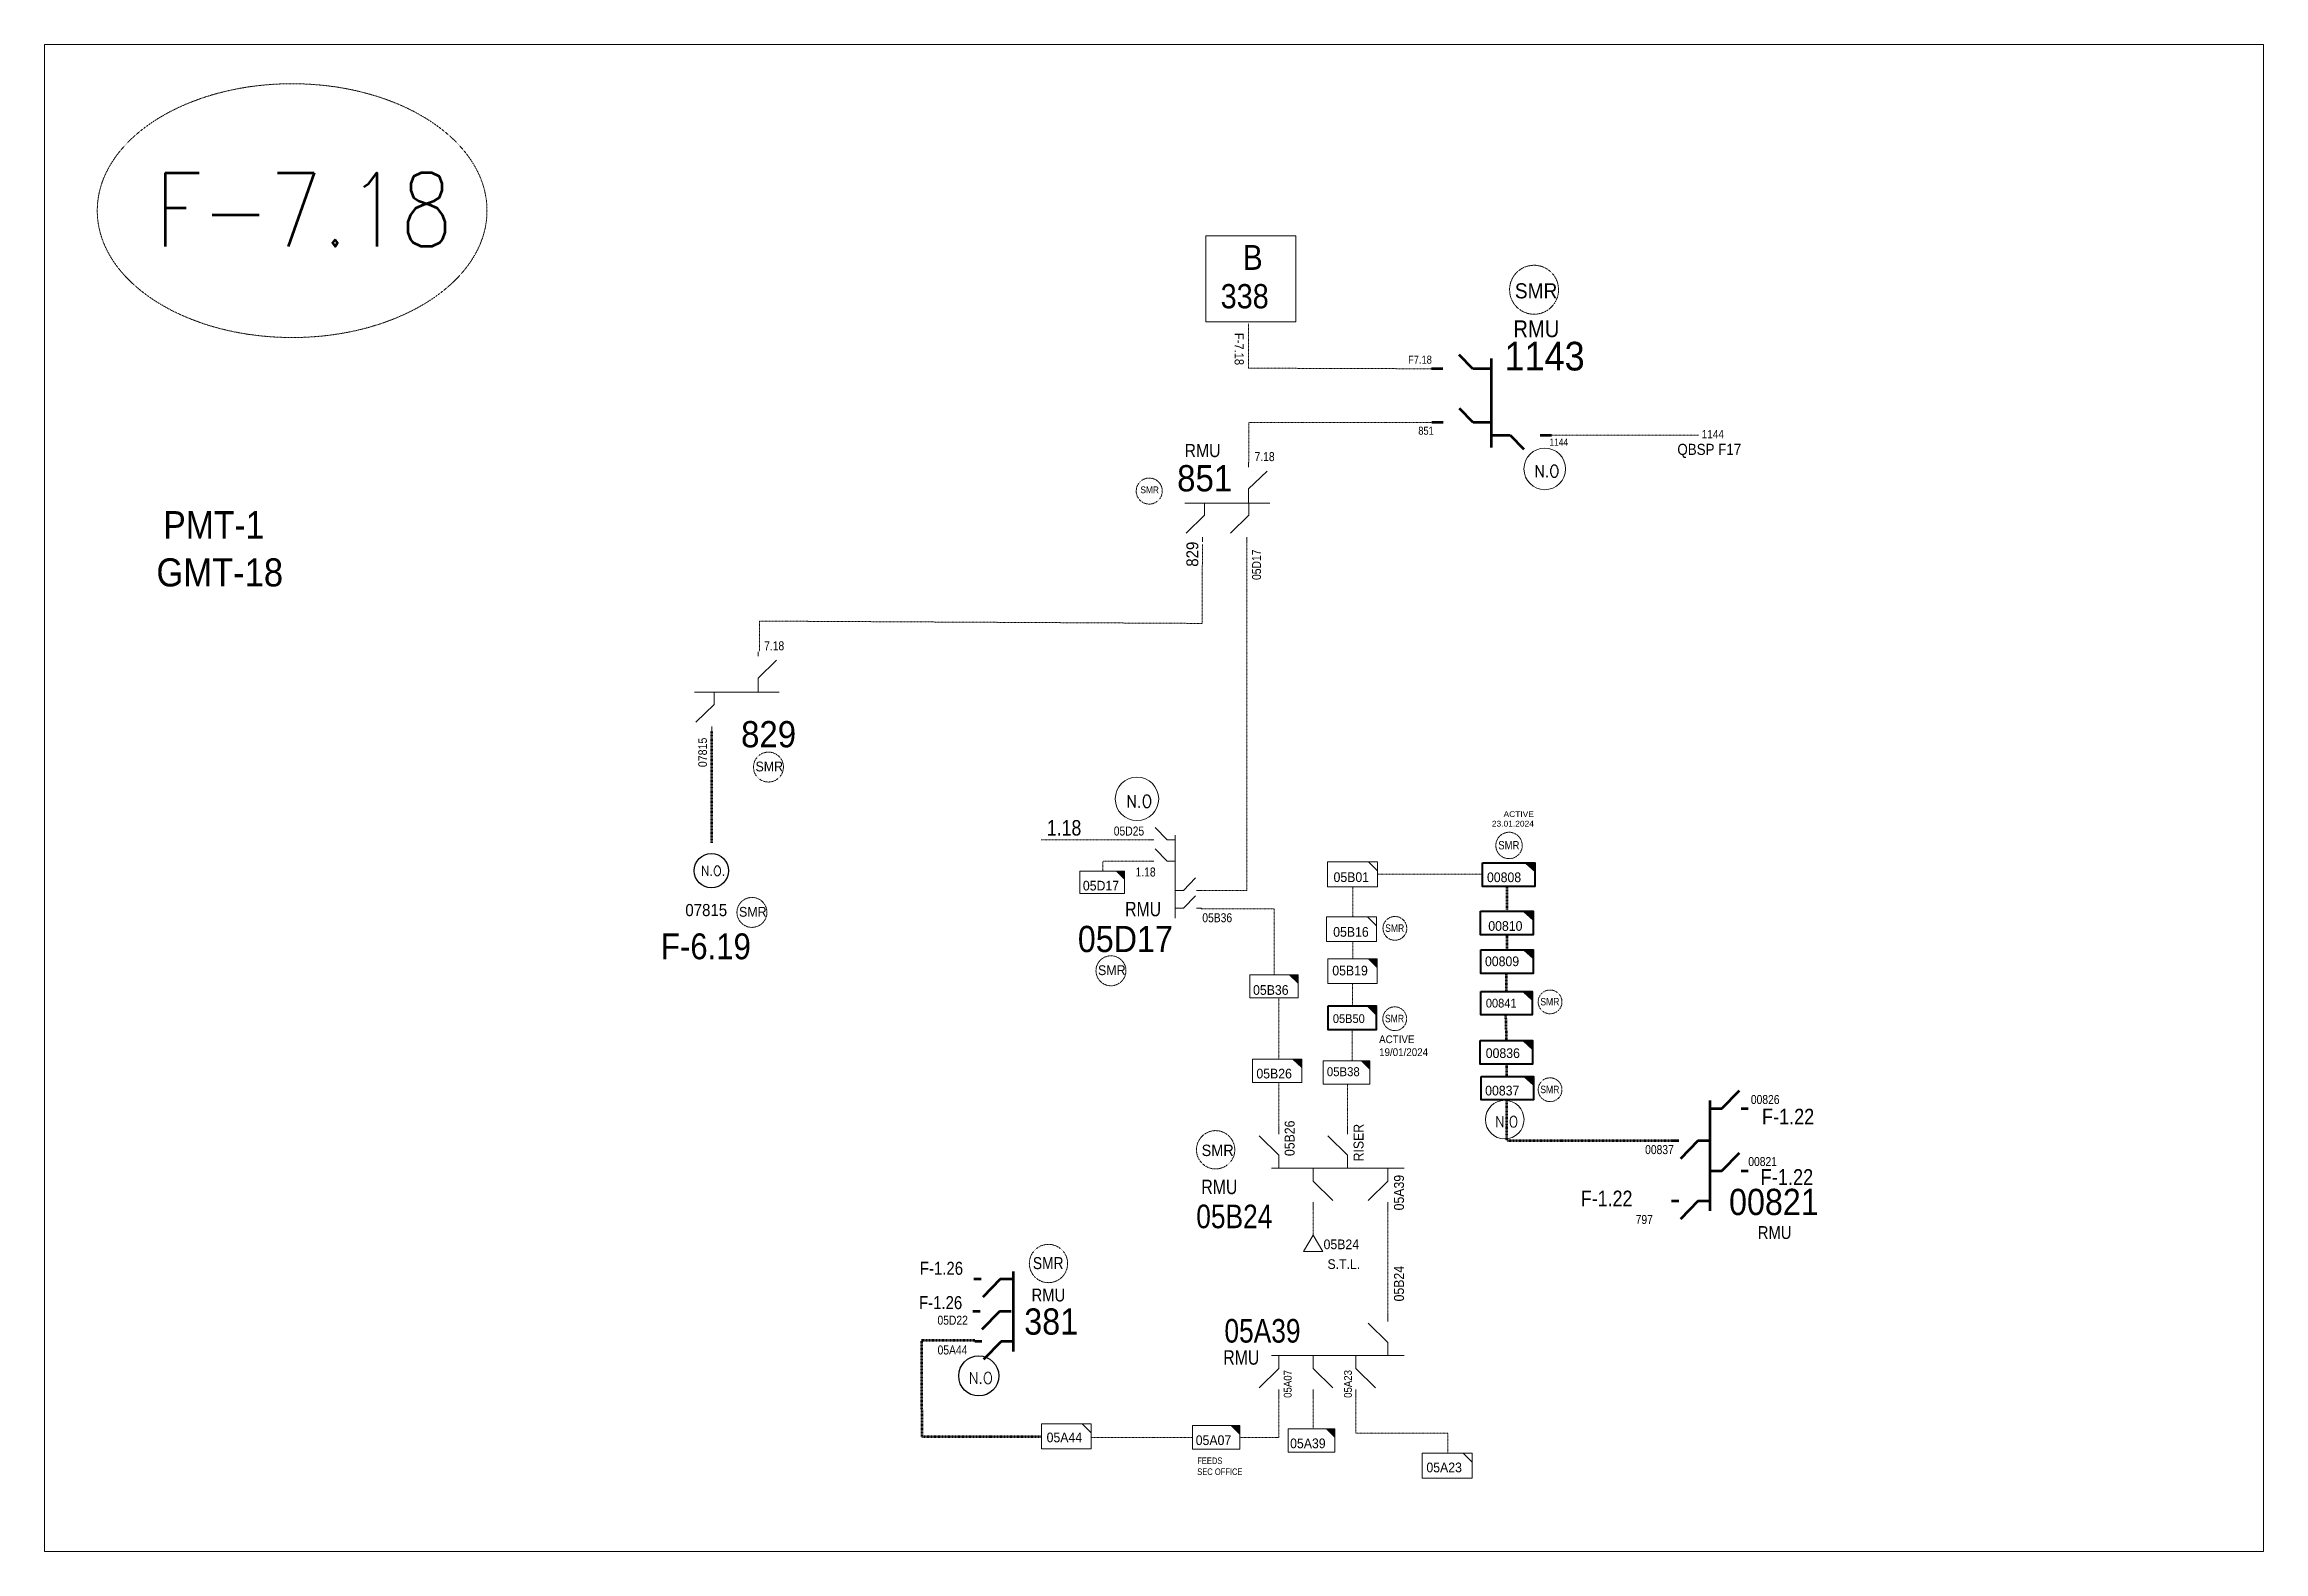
# Model space of a CAD drawing. Header units: metres. Extents: x 65984 to 144644, y -19036 to 23726.
# Drawn here: x 99614 to 100544, y 2363 to 2995 of the extents above; entities that cross this region are included whole.
import ezdxf
from ezdxf.enums import TextEntityAlignment as Align

# ---------------------------------------------------------------- set-up
doc = ezdxf.new("R2010")
doc.units = ezdxf.units.M
doc.header["$MEASUREMENT"] = 0
doc.linetypes.add('DGN Style 3', pattern=[0.013877, 0, -0.013877])
doc.layers.get('0').update_dxf_attribs({"color": 95, "lineweight": 40})
for name, color, linetype, lineweight in [('d_eos', 111, 'Continuous', 40), ('d_eos no', 121, 'Continuous', 40), ('d_switch', 95, 'Continuous', 40), ('d_tf', 1, 'Continuous', 40), ('d_tf no', 6, 'Continuous', 40), ('d_ug cable', 95, 'Continuous', 40), ('FDR  1  05', 172, 'Continuous', 40), ('fedr no', 95, 'Continuous', 40), ('GRID STATION  04', 7, 'Continuous', 40), ('Level 37', 7, 'Continuous', 0), ('O H MAIN FEEDER', 4, 'Continuous', 100), ('SW N O', 114, 'Continuous', 30)]:
    doc.layers.add(name, color=color, linetype=linetype, lineweight=lineweight)
doc.styles.add('NASKHF', font='naskhf.shx', dxfattribs={"height": 8})
doc.styles.get("Standard").update_dxf_attribs({"font": 'txt.shx'})
doc.styles.add('Style-Arial', font='arial.ttf')
doc.styles.add('Style-ENGINEERING', font='ENGINEERING.shx')
doc.styles.add('Style-msdefault', font='msdefault.shx')
doc.styles.add('Style-STANDARD', font='STANDARD.shx')

msp = doc.modelspace()

# ---------------------------------------------------------------- texts
at = {"color": 4, "insert": (100238.01, 2666.68), "char_height": 2.4061, "attachment_point": 9}
msp.add_mtext('\\FENGINEERING;\\H1x;\\W1.09375;ACTIVE\\P23.01.2024', dxfattribs=at)
at = {"layer": 'd_eos no', "color": 2, "linetype": 'Continuous', "lineweight": 13, "ltscale": 1.069146, "style": 'Style-Arial', "width": 0.9}
msp.add_text('1143', height=12.017, dxfattribs=at).set_placement((100225.69, 2869.94), align=Align.TOP_LEFT)
at = {"layer": 'd_eos no', "color": 2, "linetype": 'Continuous', "lineweight": 13}
for s, height, style, width, p in [('851', 11, 'Style-Arial', 0.9, (100088.44, 2818.24)), ('829', 11, 'Style-Arial', 0.9, (99905.61, 2710.93)), ('RMU', 6.05, 'Style-msdefault', 0.818182, (100066.63, 2635.15)), ('RMU', 6.05, 'Style-msdefault', 0.818182, (100098.6, 2518.66)), ('05B24', 9.9, 'Style-msdefault', 0.833333, (100096.45, 2508.22))]:
    msp.add_text(s, height=height, dxfattribs=dict(at, style=style, width=width)).set_placement(p, align=Align.TOP_LEFT)
at = {"layer": 'd_eos no', "color": 7, "linetype": 'Continuous', "lineweight": 13}
for s, height, style, width, p in [('PMT-1', 11.481, 'Style-Arial', 0.88, (99663.38, 2798.95)), ('GMT-18', 11.779, 'Style-Arial', 0.88, (99660.49, 2779.16)), ('05A39', 9.9, 'Style-msdefault', 0.833333, (100108.26, 2460.26)), ('RMU', 6.05, 'Style-msdefault', 0.818182, (100107.79, 2447.15))]:
    msp.add_text(s, height=height, dxfattribs=dict(at, style=style, width=width)).set_placement(p, align=Align.TOP_LEFT)
at = {"layer": 'd_eos no', "color": 7, "linetype": 'Continuous', "lineweight": 13, "ltscale": 0.629642, "style": 'Style-Arial', "width": 0.9}
msp.add_text('829', height=5.013, rotation=90, dxfattribs=at).set_placement((100092.3, 2775.64), align=Align.TOP_LEFT)
at = {"layer": 'd_eos no', "color": 7, "linetype": 'Continuous', "lineweight": 140, "style": 'Style-Arial', "width": 0.88}
msp.add_text('00821', height=11, dxfattribs=at).set_placement((100319.83, 2514.84), align=Align.TOP_LEFT)
at = {"layer": 'd_eos no', "color": 2, "linetype": 'Continuous', "lineweight": 140, "style": 'Style-Arial', "width": 0.88}
msp.add_text('381', height=11, dxfattribs=at).set_placement((100024.34, 2464.7), align=Align.TOP_LEFT)
at = {"layer": 'd_eos no', "color": 2, "linetype": 'Continuous', "lineweight": 13, "insert": (100046.8, 2625.09), "char_height": 11, "attachment_point": 1, "style": 'NASKHF'}
msp.add_mtext('\\fArial|b0|i0|c178178|p39;\\H1x;\\W0.88;05D17\\P', dxfattribs=at)
at = {"layer": 'd_switch', "color": 7, "linetype": 'Continuous', "lineweight": 13}
for s, height, rotation, style, width, p in [('F-7.18', 3.877, 270, 'Style-msdefault', 0.9, (100116.38, 2873.67)), ('05B26', 4.18, 90, 'Style-ENGINEERING', 0.921053, (100133.5, 2528.57))]:
    msp.add_text(s, height=height, rotation=rotation, dxfattribs=dict(at, style=style, width=width)).set_placement(p, align=Align.TOP_LEFT)
at = {"layer": 'd_switch', "color": 7, "linetype": 'Continuous', "lineweight": 13, "style": 'Style-ENGINEERING', "width": 0.857143}
msp.add_text('05B36', height=3.773, dxfattribs=at).set_placement((100098.98, 2630.37), align=Align.TOP_LEFT)
at = {"layer": 'd_switch', "color": 7, "linetype": 'Continuous', "lineweight": 30, "style": 'Style-ENGINEERING', "width": 0.857143}
for s, p in [('00826', (100328.97, 2554.17)), ('00837', (100284.64, 2533.16)), ('00821', (100327.89, 2528.16)), ('797', (100280.67, 2503.84)), ('05D22', (99987.95, 2461.64)), ('05A44', (99987.99, 2449.16))]:
    msp.add_text(s, height=3.773, dxfattribs=at).set_placement(p, align=Align.TOP_LEFT)
at = {"layer": 'd_switch', "color": 2, "linetype": 'Continuous', "lineweight": 13, "style": 'Style-ENGINEERING', "width": 0.921053}
msp.add_text('RISER', height=4.18, rotation=90, dxfattribs=at).set_placement((100162.4, 2526.34), align=Align.TOP_LEFT)
at = {"layer": 'd_switch', "color": 55, "linetype": 'Continuous', "lineweight": 30, "ltscale": 1.47554, "style": 'Style-ENGINEERING', "width": 0.857143}
msp.add_text('F-1.22', height=6.604, dxfattribs=at).set_placement((100333.65, 2548.41), align=Align.TOP_LEFT)
at = {"layer": 'd_switch', "color": 55, "linetype": 'Continuous', "lineweight": 30, "ltscale": 1.478867, "style": 'Style-ENGINEERING', "width": 0.857143}
msp.add_text('F-1.22', height=6.654, dxfattribs=at).set_placement((100333.07, 2523.09), align=Align.TOP_LEFT)
at = {"layer": 'd_switch', "color": 2, "linetype": 'Continuous', "lineweight": 13, "style": 'Style-ENGINEERING', "width": 0.921053}
msp.add_text('05A39', height=4.18, rotation=90, dxfattribs=at).set_placement((100179.35, 2520.68), align=Align.TOP_RIGHT)
at = {"layer": 'd_switch', "color": 55, "linetype": 'Continuous', "lineweight": 30, "ltscale": 1.466109, "style": 'Style-ENGINEERING', "width": 0.857143}
msp.add_text('F-1.22', height=6.535, dxfattribs=at).set_placement((100257.68, 2514.07), align=Align.TOP_LEFT)
at = {"layer": 'd_switch', "color": 55, "linetype": 'Continuous', "lineweight": 30, "ltscale": 1.297188, "style": 'Style-ENGINEERING', "width": 0.857143}
msp.add_text('F-1.26', height=5.466, dxfattribs=at).set_placement((99980.56, 2484.25), align=Align.TOP_LEFT)
at = {"layer": 'd_switch', "color": 160, "linetype": 'Continuous', "lineweight": 13, "style": 'Style-ENGINEERING', "width": 0.921053}
msp.add_text('05B24', height=4.18, rotation=90, dxfattribs=at).set_placement((100179.35, 2467.63), align=Align.TOP_LEFT)
at = {"layer": 'd_switch', "color": 55, "linetype": 'Continuous', "lineweight": 30, "ltscale": 1.297546, "style": 'Style-ENGINEERING', "width": 0.857143}
msp.add_text('F-1.26', height=5.473, dxfattribs=at).set_placement((99980.19, 2469.86), align=Align.TOP_LEFT)
at = {"layer": 'd_switch', "color": 7, "linetype": 'Continuous', "lineweight": 13, "style": 'Style-ENGINEERING', "width": 0.921053}
for s, p in [('05A07', (100136.42, 2438.86)), ('05A23', (100161.68, 2438.86))]:
    msp.add_text(s, height=3.277, rotation=90.0035, dxfattribs=at).set_placement(p, align=Align.RIGHT)
at = {"layer": 'd_switch', "color": 7, "linetype": 'Continuous', "lineweight": 13, "insert": (100308.36, 2832.96), "char_height": 3.4889, "attachment_point": 1, "style": 'NASKHF'}
msp.add_mtext('\\Fmsdefault;\\H1x;\\W0.9;1144', dxfattribs=at)
at = {"layer": 'd_switch', "color": 55, "linetype": 'Continuous', "lineweight": 13, "insert": (100298.17, 2827.17), "char_height": 4.6519, "attachment_point": 1, "style": 'NASKHF'}
msp.add_mtext('\\Fmsdefault;\\H1x;\\W0.9;QBSP F17', dxfattribs=at)
at = {"layer": 'd_switch', "color": 7, "linetype": 'Continuous', "lineweight": 13, "insert": (100074.61, 2666.73), "char_height": 3.773, "attachment_point": 3, "rotation": 0.00752, "style": 'NASKHF'}
msp.add_mtext('\\FENGINEERING;\\H1x;\\W0.857143;05D25\\P', dxfattribs=at)
at = {"layer": 'd_switch', "color": 55, "linetype": 'Continuous', "lineweight": 30, "insert": (99872.01, 2621.92), "char_height": 10.8381, "attachment_point": 1, "style": 'NASKHF'}
msp.add_mtext('\\Fmsdefault;\\H1x;\\W0.9;F-6.19\\P', dxfattribs=at)
at = {"layer": 'd_switch', "color": 111, "linetype": 'Continuous', "lineweight": 30, "insert": (100096.85, 2402.21), "char_height": 2.759, "attachment_point": 1, "style": 'NASKHF'}
msp.add_mtext('\\FENGINEERING;\\H1x;\\W0.857143;FEEDS \\PSEC OFFICE', dxfattribs=at)
at = {"layer": 'd_tf no', "color": 1, "linetype": 'Continuous', "lineweight": 40, "style": 'Style-msdefault', "width": 0.945946}
for height, p in [(6.331, (100230.03, 2894.49)), (4.116, (99911.66, 2693.95)), (4.116, (99904.74, 2633.02)), (4.116, (100055.26, 2608.55))]:
    msp.add_text('SMR', height=height, dxfattribs=at).set_placement(p, align=Align.TOP_LEFT)
at = {"layer": 'd_tf no', "color": 7, "linetype": 'Continuous', "lineweight": 40, "style": 'Style-msdefault', "width": 0.925}
msp.add_text('07815', height=3.6, rotation=90, dxfattribs=at).set_placement((99887.66, 2691.61), align=Align.TOP_LEFT)
at = {"layer": 'd_tf no', "color": 160, "linetype": 'Continuous', "lineweight": 13, "style": 'Style-msdefault', "width": 0.945946}
for s, height, p in [('05D17', 4.07, (100048.91, 2643.98)), ('05B01', 4.07, (100154.01, 2647.54)), ('05B19', 4.07, (100153.49, 2608.37)), ('05B36', 4.07, (100120.26, 2600.23)), ('05B26', 4.07, (100121.66, 2565.18)), ('05B38', 3.768, (100151.2, 2565.82)), ('05B24', 4.07, (100149.82, 2493.59)), ('05A44', 4.07, (100033.71, 2412.64)), ('05A07', 4.07, (100096.22, 2411.47)), ('05A23', 4.07, (100192.94, 2400.06))]:
    msp.add_text(s, height=height, dxfattribs=at).set_placement(p, align=Align.TOP_LEFT)
at = {"layer": 'd_tf no', "color": 121, "linetype": 'Continuous', "lineweight": 40, "style": 'Style-msdefault', "width": 0.945946}
for s, height, p in [('00808', 4.07, (100218.34, 2647.47)), ('05B50', 3.663, (100153.71, 2588.02))]:
    msp.add_text(s, height=height, dxfattribs=at).set_placement(p, align=Align.TOP_LEFT)
at = {"layer": 'd_tf no', "color": 2, "linetype": 'Continuous', "lineweight": 40, "style": 'Style-msdefault'}
for s, height, width, p in [('07815', 5.099, 0.925, (99882.24, 2634.25)), ('00841', 3.663, 0.945946, (100217.86, 2594.51)), ('00837', 4.07, 0.945946, (100217.58, 2558.05))]:
    msp.add_text(s, height=height, dxfattribs=dict(at, width=width)).set_placement(p, align=Align.TOP_LEFT)
at = {"layer": 'd_tf no', "color": 2, "linetype": 'Continuous', "lineweight": 13, "style": 'Style-msdefault', "width": 0.945946}
msp.add_text('05B16', height=4.07, dxfattribs=at).set_placement((100153.86, 2624.58), align=Align.TOP_LEFT)
at = {"layer": 'd_tf no', "color": 160, "linetype": 'Continuous', "lineweight": 40, "style": 'Style-msdefault', "width": 0.945946}
for s, p in [('00810', (100218.89, 2627.06)), ('00809', (100217.5, 2612.25)), ('00836', (100217.82, 2573.75))]:
    msp.add_text(s, height=4.07, dxfattribs=at).set_placement(p, align=Align.TOP_LEFT)
at = {"layer": 'd_tf no', "color": 1, "linetype": 'Continuous', "lineweight": 13, "style": 'Style-msdefault', "width": 0.947368}
msp.add_text('SMR', height=4.786, dxfattribs=at).set_placement((100098.69, 2533.36), align=Align.TOP_LEFT)
at = {"layer": 'd_tf no', "color": 7, "linetype": 'Continuous', "lineweight": 13, "style": 'Style-msdefault', "width": 0.945946}
msp.add_text('S.T.L.', height=4.07, dxfattribs=at).set_placement((100151.46, 2485.3), align=Align.TOP_LEFT)
at = {"layer": 'd_tf no', "color": 2, "lineweight": 13, "insert": (100073.05, 2809.3), "char_height": 2.8143, "attachment_point": 1, "style": 'NASKHF'}
msp.add_mtext('\\Fmsdefault;\\H1x;\\W0.925;SMR\\P', dxfattribs=at)
at = {"layer": 'd_tf no', "color": 121, "linetype": 'Continuous', "lineweight": 40, "insert": (100173.11, 2579.16), "char_height": 3.2446, "attachment_point": 1, "style": 'NASKHF'}
msp.add_mtext('\\Fmsdefault;\\H1x;\\W0.945946;ACTIVE\\P19/01/2024', dxfattribs=at)
at = {"layer": 'd_tf no', "color": 160, "linetype": 'Continuous', "lineweight": 13, "insert": (100135.8, 2410.15), "char_height": 4.07, "attachment_point": 1, "style": 'NASKHF'}
msp.add_mtext('\\Fmsdefault;\\H1x;\\W0.945946;05A39', dxfattribs=at)
at = {"layer": 'fedr no', "color": 6, "linetype": 'Continuous', "lineweight": 13, "style": 'Style-STANDARD', "width": 0.909091}
msp.add_text('F-7.18', height=30.857, dxfattribs=at).set_placement((99722.22, 2925.34), align=Align.MIDDLE_CENTER)
at = {"layer": 'GRID STATION  04', "color": 160, "linetype": 'Continuous', "lineweight": 13, "ltscale": 1.421361, "style": 'Style-msdefault', "width": 0.888889}
msp.add_text('B', height=10.43, dxfattribs=at).set_placement((100116.03, 2910.53), align=Align.TOP_LEFT)
at = {"layer": 'GRID STATION  04', "color": 160, "linetype": 'Continuous', "lineweight": 13, "ltscale": 1.394928, "style": 'Style-msdefault', "width": 0.888889}
msp.add_text('338', height=10.173, dxfattribs=at).set_placement((100106.67, 2894.14), align=Align.TOP_LEFT)
at = {"layer": 'Level 37', "color": 2, "linetype": 'Continuous', "lineweight": 13, "ltscale": 1.239753, "style": 'Style-msdefault', "width": 0.9}
msp.add_text('RMU', height=7.033, dxfattribs=at).set_placement((100229.39, 2878.92), align=Align.TOP_LEFT)
at = {"layer": 'Level 37', "color": 7, "linetype": 'Continuous', "lineweight": 13, "ltscale": 0.9, "style": 'Style-ENGINEERING', "width": 0.857143}
for s, p in [('F7.18', (100185.27, 2864.15)), ('851', (100189.53, 2834.37))]:
    msp.add_text(s, height=3.396, dxfattribs=at).set_placement(p, align=Align.TOP_LEFT)
at = {"layer": 'Level 37', "color": 7, "linetype": 'Continuous', "lineweight": 13, "ltscale": 0.81, "style": 'Style-ENGINEERING', "width": 0.857143}
msp.add_text('1144', height=3.056, dxfattribs=at).set_placement((100244.55, 2829.39), align=Align.TOP_LEFT)
at = {"layer": 'Level 37', "color": 2, "linetype": 'Continuous', "lineweight": 13}
for s, height, style, width, p in [('RMU', 5.5, 'Style-msdefault', 0.9, (100091.55, 2827.11)), ('7.18', 3.773, 'Style-ENGINEERING', 0.857143, (100120.88, 2823.69))]:
    msp.add_text(s, height=height, dxfattribs=dict(at, style=style, width=width)).set_placement(p, align=Align.TOP_LEFT)
at = {"layer": 'Level 37', "color": 7, "linetype": 'Continuous', "lineweight": 13, "style": 'Style-ENGINEERING', "width": 0.857143}
msp.add_text('05D17', height=3.773, rotation=90, dxfattribs=at).set_placement((100119.83, 2770.1), align=Align.TOP_LEFT)
for s, p in [('7.18', (99915.27, 2744.38)), ('1.18', (100071, 2649.55))]:
    msp.add_text(s, height=3.773, dxfattribs=at).set_placement(p, align=Align.TOP_LEFT)
at = {"layer": 'Level 37', "color": 55, "linetype": 'Continuous', "lineweight": 13, "ltscale": 1.548599, "style": 'Style-ENGINEERING', "width": 0.857143}
msp.add_text('1.18', height=6.485, dxfattribs=at).set_placement((100033.79, 2669.43), align=Align.TOP_LEFT)
at = {"layer": 'Level 37', "color": 1, "linetype": 'Continuous', "lineweight": 13, "ltscale": 0.9, "style": 'Style-msdefault', "width": 0.86}
for height, p in [(3.473, (100231.94, 2657.16)), (3.126, (100183.57, 2584.67)), (3.126, (100248.7, 2591.73)), (3.126, (100248.7, 2554.93))]:
    msp.add_text('SMR', height=height, rotation=359.99963, dxfattribs=at).set_placement(p, align=Align.RIGHT)
at = {"layer": 'Level 37', "color": 1, "linetype": 'Continuous', "lineweight": 13, "ltscale": 0.81, "style": 'Style-msdefault', "width": 0.86}
msp.add_text('SMR', height=3.126, rotation=359.99963, dxfattribs=at).set_placement((100183.64, 2622.57), align=Align.RIGHT)
at = {"layer": 'Level 37', "color": 7, "linetype": 'Continuous', "lineweight": 100, "style": 'Style-msdefault', "width": 0.86}
msp.add_text('RMU', height=5.39, rotation=0.00037, dxfattribs=at).set_placement((100345.99, 2499.2), align=Align.TOP_RIGHT)
at = {"layer": 'Level 37', "color": 1, "linetype": 'Continuous', "lineweight": 13, "ltscale": 1.449459, "style": 'Style-msdefault', "width": 0.86}
msp.add_text('SMR', height=5.034, rotation=359.99963, dxfattribs=at).set_placement((100040.8, 2481.17), align=Align.RIGHT)
at = {"layer": 'Level 37', "color": 2, "linetype": 'Continuous', "lineweight": 100, "style": 'Style-msdefault', "width": 0.86}
msp.add_text('RMU', height=5.39, rotation=0.00037, dxfattribs=at).set_placement((100041.52, 2472.99), align=Align.TOP_RIGHT)

# ---------------------------------------------------------------- blocks, each defined once
blk = doc.blocks.new('TF_8')
at = {"color": 0, "linetype": 'ByBlock', "lineweight": -2}
blk.add_line((6.3, 4.95), (9.9, 1.35), dxfattribs=at)
blk.add_3dface([(-10.1, 4.95), (9.9, 4.95), (9.9, -5.05), (-10.1, -5.05)], dxfattribs=at)
blk = doc.blocks.new('exist.us-1000kva')
at = {"color": 0, "linetype": 'ByBlock', "lineweight": -2, "flags": 128}
blk.add_lwpolyline([(40, 12.9), (32.8, 20), (40, 20)], close=True, dxfattribs=at)
at = {"color": 0, "linetype": 'ByBlock', "lineweight": -2, "extrusion": (0, 0, -1)}
blk.add_solid([(-40, 12.9), (-32.8, 20), (-40, 20)], dxfattribs=at)
at = {"color": 0, "linetype": 'ByBlock', "lineweight": -2, "xscale": 2, "yscale": 2}
blk.add_blockref('TF_8', (20.2, 10.1), dxfattribs=at)
blk = doc.blocks.new('*U1447')
at = {"layer": 'SW N O', "color": 3, "ltscale": 0.426762}
blk.add_circle((0, 0), 16.8, dxfattribs=at)
at = {"layer": 'SW N O', "color": 3, "style": 'Style-STANDARD'}
blk.add_text('N.O.', height=9.6, dxfattribs=at).set_placement((1.7, -0.2), align=Align.MIDDLE_CENTER)
blk = doc.blocks.new('TRA1_1322')
at = {"layer": 'd_tf', "color": 160, "linetype": 'Continuous', "lineweight": 13, "ltscale": 0.000237261, "flags": 128}
blk.add_lwpolyline([(10, -17), (0, 0), (-10, -17)], close=True, dxfattribs=at)
blk = doc.blocks.new('TRA1_1321')
at = {"layer": 'd_tf', "color": 160, "linetype": 'Continuous', "lineweight": 13, "ltscale": 0.000237261, "xscale": 1.000046566207834, "yscale": 1.000046566207834, "zscale": 1.000046566207834, "rotation": 180}
blk.add_blockref('TRA1_1322', (0, 0), dxfattribs=at)
blk = doc.blocks.new('*U3529')
at = {"layer": 'SW N O', "color": 3}
blk.add_circle((0, 0), 16.8, dxfattribs=at)
at = {"layer": 'SW N O', "color": 3, "insert": (1.7, -1.8), "char_height": 9.6, "attachment_point": 5, "line_spacing_factor": 0.6, "style": 'Style-STANDARD'}
blk.add_mtext('N.O', dxfattribs=at)
blk = doc.blocks.new('*U3382')
at = {"layer": 'SW N O', "color": 3, "lineweight": 13}
blk.add_circle((0, 0), 16.8, dxfattribs=at)
at = {"layer": 'SW N O', "color": 3, "lineweight": 13, "insert": (1.7, -1.8), "char_height": 9.6, "attachment_point": 5, "line_spacing_factor": 0.6, "style": 'Style-STANDARD'}
blk.add_mtext('N.O', dxfattribs=at)

# ---------------------------------------------------------------- linework, layer by layer
at = {"layer": 'd_eos', "color": 2, "linetype": 'Continuous', "lineweight": 211, "ltscale": 1.292325}
for p, q in [((100199.88, 2858.63), (100195.13, 2858.63)), ((100212.38, 2858.63), (100206.67, 2864.52)), ((100220.19, 2858.63), (100212.38, 2858.63)), ((100220.3, 2825.66), (100220.3, 2862.99)), ((100212.49, 2836.11), (100206.78, 2841.99)), ((100199.98, 2836.11), (100195.24, 2836.11)), ((100220.3, 2836.11), (100212.49, 2836.11)), ((100220.3, 2830.84), (100228.11, 2830.85)), ((100228.11, 2830.85), (100233.85, 2824.93))]:
    msp.add_line(p, q, dxfattribs=at)
at = {"layer": 'd_eos', "color": 7, "linetype": 'Continuous', "lineweight": 211, "ltscale": 1.292325}
msp.add_line((100240.62, 2830.85), (100245.36, 2830.85), dxfattribs=at)
at = {"layer": 'd_eos', "color": 2, "linetype": 'Continuous', "lineweight": 13, "ltscale": 0.52771}
for p, q in [((100118.42, 2817.38), (100118.42, 2819.33)), ((100099.02, 2787.98), (100099.02, 2786.03)), ((100117.6, 2787.98), (100117.6, 2786.03)), ((99912.81, 2738.08), (99912.81, 2740.03)), ((99893.41, 2708.68), (99893.41, 2706.73))]:
    msp.add_line(p, q, dxfattribs=at)
at = {"layer": 'd_eos', "color": 2, "linetype": 'Continuous', "lineweight": 13, "ltscale": 0.702175}
for p, q in [((100118.42, 2808.28), (100126.13, 2815.76)), ((100127.25, 2802.35), (100091.69, 2802.35)), ((100099.93, 2802.35), (100099.93, 2797.23)), ((100118.42, 2802.53), (100118.42, 2808.28)), ((100118.51, 2802.35), (100118.51, 2797.23)), ((100099.93, 2797.23), (100092.23, 2789.76)), ((100118.51, 2797.23), (100110.81, 2789.76)), ((99912.81, 2728.98), (99920.52, 2736.46)), ((99912.81, 2723.23), (99912.81, 2728.98)), ((99921.64, 2723.04), (99886.08, 2723.05)), ((99894.32, 2717.93), (99886.62, 2710.46)), ((99894.32, 2723.05), (99894.32, 2717.93))]:
    msp.add_line(p, q, dxfattribs=at)
at = {"layer": 'd_eos', "color": 2, "linetype": 'Continuous', "lineweight": 13, "ltscale": 0.565594}
for p, q in [((100078.69, 2661.16), (100076.59, 2661.16)), ((100084.2, 2661.16), (100079.17, 2666.35)), ((100087.65, 2661.16), (100084.2, 2661.16)), ((100087.65, 2663.14), (100087.65, 2628.26)), ((100078.69, 2652.16), (100076.59, 2652.16)), ((100084.2, 2652.16), (100079.17, 2657.35)), ((100087.65, 2652.16), (100084.2, 2652.16)), ((100091.1, 2639.96), (100096.13, 2645.15)), ((100087.65, 2639.96), (100091.1, 2639.96)), ((100091.1, 2632.53), (100096.13, 2637.72)), ((100096.61, 2639.96), (100098.71, 2639.96)), ((100087.65, 2632.53), (100091.1, 2632.53)), ((100096.61, 2632.53), (100098.71, 2632.53))]:
    msp.add_line(p, q, dxfattribs=at)
at = {"layer": 'd_eos', "color": 7, "linetype": 'Continuous', "lineweight": 211, "ltscale": 0.688132}
for p, q in [((100311.81, 2551.83), (100311.81, 2505.56)), ((100316.83, 2548.53), (100324.15, 2556.08)), ((100311.81, 2548.53), (100316.83, 2548.53)), ((100324.85, 2548.53), (100327.9, 2548.53)), ((100298.78, 2535), (100295.73, 2535)), ((100306.8, 2535), (100299.47, 2527.45)), ((100311.81, 2535), (100306.8, 2535)), ((100311.81, 2522.35), (100316.83, 2522.35)), ((100316.83, 2522.35), (100324.15, 2529.9)), ((100324.85, 2522.35), (100327.89, 2522.35)), ((100298.78, 2509.7), (100295.73, 2509.7)), ((100306.8, 2509.69), (100299.48, 2502.15)), ((100311.82, 2509.7), (100306.8, 2509.7))]:
    msp.add_line(p, q, dxfattribs=at)
at = {"layer": 'd_eos', "color": 2, "linetype": 'Continuous', "lineweight": 13, "ltscale": 0.746906}
for p, q in [((100131.13, 2537.8), (100131.13, 2541.13)), ((100159.82, 2537.8), (100159.82, 2541.14)), ((100131.13, 2529), (100122.86, 2537.03)), ((100159.82, 2529.01), (100151.55, 2537.03)), ((100127.98, 2523.51), (100183.58, 2523.51)), ((100131.13, 2523.51), (100131.13, 2529)), ((100145.47, 2523.51), (100145.47, 2518.02)), ((100159.82, 2523.51), (100159.82, 2529.01)), ((100176.78, 2523.51), (100176.78, 2518.02)), ((100145.47, 2518.02), (100153.75, 2509.99)), ((100176.78, 2518.02), (100168.51, 2509.99)), ((100145.47, 2509.22), (100145.47, 2505.89)), ((100176.78, 2509.23), (100176.78, 2505.89))]:
    msp.add_line(p, q, dxfattribs=at)
at = {"layer": 'd_eos', "color": 2, "linetype": 'Continuous', "lineweight": 211, "ltscale": 0.688132}
for p, q in [((100006.2, 2476.94), (100003.16, 2476.94)), ((100014.23, 2476.94), (100006.9, 2469.39)), ((100019.24, 2476.95), (100014.23, 2476.94)), ((100019.64, 2480.24), (100019.64, 2446.59)), ((100005.87, 2463.38), (100002.82, 2463.38)), ((100013.89, 2463.38), (100006.57, 2455.83)), ((100018.91, 2463.38), (100013.89, 2463.38)), ((100006.6, 2450.76), (100003.55, 2450.76)), ((100014.62, 2450.76), (100007.3, 2443.21)), ((100019.64, 2450.76), (100014.62, 2450.76))]:
    msp.add_line(p, q, dxfattribs=at)
at = {"layer": 'd_eos', "color": 7, "linetype": 'Continuous', "lineweight": 13, "ltscale": 0.746906}
for p, q in [((100176.78, 2450.46), (100168.51, 2458.48)), ((100176.78, 2459.25), (100176.78, 2462.59)), ((100176.78, 2444.96), (100176.78, 2450.46)), ((100131.13, 2439.47), (100122.86, 2431.45)), ((100127.98, 2444.97), (100183.58, 2444.97)), ((100131.13, 2444.97), (100131.13, 2439.47)), ((100145.47, 2444.97), (100145.47, 2439.47)), ((100145.47, 2439.47), (100153.75, 2431.44)), ((100163.3, 2444.97), (100163.3, 2439.47)), ((100163.3, 2439.47), (100171.57, 2431.45)), ((100131.13, 2430.68), (100131.13, 2427.34)), ((100145.47, 2430.68), (100145.47, 2427.34)), ((100163.3, 2430.68), (100163.3, 2427.34))]:
    msp.add_line(p, q, dxfattribs=at)
at = {"layer": 'd_ug cable', "color": 160, "linetype": 'DGN Style 3', "lineweight": 13}
for p, q in [((100118.4, 2877.66), (100118.38, 2858.89)), ((100118.44, 2836.09), (100118.42, 2819.33)), ((100176.78, 2505.89), (100176.78, 2462.59)), ((100145.47, 2427.34), (100145.47, 2414.26))]:
    msp.add_line(p, q, dxfattribs=at)
at = {"layer": 'd_ug cable', "color": 160, "linetype": 'DGN Style 3', "lineweight": 100}
for p, q in [((100226.76, 2631.03), (100226.76, 2641.46)), ((100226.76, 2615.13), (100226.76, 2621.27))]:
    msp.add_line(p, q, dxfattribs=at)
at = {"layer": 'd_ug cable', "color": 2, "linetype": 'DGN Style 3', "lineweight": 13}
msp.add_line((100145.47, 2495.34), (100145.47, 2505.89), dxfattribs=at)
at = {"layer": 'd_ug cable', "color": 160, "linetype": 'DGN Style 3', "lineweight": 13, "flags": 128}
for points in [[(100118.38, 2858.89), (100199.04, 2858.62)], [(100118.44, 2836.09), (100198.97, 2836.09)], [(100243.52, 2830.83), (100306.98, 2830.83)], [(99913.29, 2740.27), (99913.29, 2752.86), (100098.92, 2751.88), (100099.02, 2784.92)], [(100117.6, 2786.03), (100117.6, 2639.96), (100098.71, 2639.96)], [(100057.31, 2648.02), (100057.31, 2652.16), (100076.6, 2652.16)], [(100172.38, 2646.71), (100216.4, 2646.71)], [(100162.03, 2629.07), (100162.03, 2641.53)], [(100129.06, 2604.52), (100129.06, 2632.27), (100098.38, 2632.27)], [(100162.03, 2611.41), (100162.03, 2618.44)], [(100162.01, 2600.97), (100162.02, 2591.61)], [(100131.13, 2569.24), (100131.13, 2594.86)], [(100161.79, 2581.53), (100161.77, 2568.56)], [(100131.13, 2541.13), (100131.13, 2559.42)], [(100159.82, 2541.14), (100159.82, 2558.74), (100159.82, 2558.74)], [(100131.13, 2427.34), (100131.13, 2410.63), (100114.67, 2410.63)], [(100201.87, 2412.46), (100163.3, 2412.46), (100163.3, 2427.28)], [(100094.87, 2410.63), (100094.87, 2410.63), (100052.48, 2410.63)], [(100201.87, 2403.98), (100201.87, 2412.46)]]:
    msp.add_lwpolyline(points, dxfattribs=at)
at = {"layer": 'd_ug cable', "color": 3, "linetype": 'DGN Style 3', "lineweight": 100, "flags": 128}
msp.add_lwpolyline([(99893.41, 2659.86), (99893.41, 2706.75)], dxfattribs=at)
at = {"layer": 'd_ug cable', "color": 180, "linetype": 'DGN Style 3', "lineweight": 13, "flags": 128}
msp.add_lwpolyline([(100076.59, 2661.16), (100031.47, 2661.16)], dxfattribs=at)
at = {"layer": 'd_ug cable', "color": 160, "linetype": 'DGN Style 3', "lineweight": 100, "flags": 128}
for points in [[(100226.35, 2605.06), (100226.35, 2597.51)], [(100226.13, 2587.53), (100226.45, 2576.95)], [(100226.46, 2567.05), (100226.46, 2561.98)], [(100003.82, 2451.21), (99981.27, 2451.21), (99981.34, 2411.05), (100031.5, 2411.03)]]:
    msp.add_lwpolyline(points, dxfattribs=at)
at = {"layer": 'd_ug cable', "color": 7, "linetype": 'DGN Style 3', "lineweight": 100, "flags": 128}
msp.add_lwpolyline([(100226.46, 2552.08), (100226.46, 2535.05), (100297.21, 2535.05)], dxfattribs=at)
at = {"layer": 'd_ug cable', "color": 2, "linetype": 'DGN Style 3', "lineweight": 13}
for centre, radius in [((100238.08, 2891.77), 10.26), ((99917.08, 2691.66), 6.28), ((100227.59, 2658.79), 5.54), ((99910.16, 2630.72), 6.28), ((100179.72, 2624.03), 4.99), ((100060.68, 2606.25), 6.28), ((100244.79, 2593.2), 4.99), ((100179.66, 2586.14), 4.99), ((100244.79, 2556.39), 4.99), ((100104.56, 2531.2), 8.03), ((100034.49, 2483.52), 8.03)]:
    msp.add_circle(centre, radius, dxfattribs=at)
at = {"layer": 'd_ug cable', "color": 1, "linetype": 'DGN Style 3', "lineweight": 13}
msp.add_circle((100076.74, 2807.37), 5.46, dxfattribs=at)
at = {"layer": 'fedr no', "color": 82, "linetype": 'DGN Style 3', "lineweight": 13, "true_color": 0x1dc70e}
msp.add_ellipse((99717.38, 2924.94), major_axis=(81.7, 0), ratio=0.651175, dxfattribs=at)
at = {"layer": 'GRID STATION  04', "color": 160, "linetype": 'Continuous', "lineweight": 13, "ltscale": 1.112003, "flags": 128}
msp.add_lwpolyline([(100138.16, 2878.32), (100138.16, 2914.31), (100100.43, 2914.31), (100100.43, 2878.32)], close=True, dxfattribs=at)
at = {"layer": 'O H MAIN FEEDER', "color": 140, "linetype": 'Continuous', "lineweight": 13, "flags": 128}
msp.add_lwpolyline([(99613.51, 2994.64), (100543.95, 2994.64), (100543.95, 2362.73), (99613.51, 2362.73)], close=True, dxfattribs=at)

# ---------------------------------------------------------------- block references
at = {"layer": 'd_tf', "color": 160, "linetype": 'Continuous', "lineweight": 13, "ltscale": 0.000237261, "xscale": 0.407, "yscale": 0.407, "zscale": 0.407, "rotation": 180}
msp.add_blockref('TRA1_1321', (100145.51, 2495.41), dxfattribs=at)
at = {"layer": 'd_tf no', "color": 2, "linetype": 'Continuous', "lineweight": 40, "xscale": 0.50385749835881, "yscale": 0.50385749835881, "zscale": 0.4224946439900056, "rotation": 359.9999999999999}
msp.add_blockref('exist.us-1000kva', (100151.72, 2581.53), dxfattribs=at)
at = {"layer": 'FDR  1  05', "color": 160, "linetype": 'Continuous', "lineweight": 13, "zscale": 0.4694384933222284, "rotation": 359.9999999999999}
for name, p, xscale, yscale in [('TF_8', (100162.03, 2646.76), 1.045, 1.045), ('exist.us-1000kva', (100047.59, 2638.63), 0.4694384933222284, 0.4694384933222284), ('exist.us-1000kva', (100151.67, 2600.97), 0.5170472181423469, 0.5170472181423469), ('exist.us-1000kva', (100118.88, 2594.86), 0.5087925338199465, 0.4825187888687568), ('exist.us-1000kva', (100119.98, 2559.42), 0.5174605909765233, 0.4907392326901999), ('exist.us-1000kva', (100149.6, 2558.74), 0.4906693517813577, 0.4906693517813577), ('TF_8', (100042.05, 2411.08), 1.045, 1.045), ('exist.us-1000kva', (100094.87, 2405.68), 0.4950000000000001, 0.4950000000000001), ('exist.us-1000kva', (100134.94, 2404.45), 0.4906693517813577, 0.4906693517813577), ('TF_8', (100201.76, 2398.8), 1.045, 1.045)]:
    msp.add_blockref(name, p, dxfattribs=dict(at, xscale=xscale, yscale=yscale))
at = {"layer": 'FDR  1  05', "color": 2, "linetype": 'Continuous', "lineweight": 40}
for p, xscale, yscale, zscale in [((100216.4, 2641.61), 0.55, 0.4950000000000001, 0.4694384933222284), ((100215.76, 2587.81), 0.5390862926421688, 0.4851776633779519, 0.4224946439900056), ((100215.83, 2552.08), 0.55, 0.4950000000000001, 0.4694384933222284)]:
    msp.add_blockref('exist.us-1000kva', p, dxfattribs=dict(at, xscale=xscale, yscale=yscale, zscale=zscale))
at = {"layer": 'FDR  1  05', "color": 2, "linetype": 'Continuous', "lineweight": 13, "xscale": 1.045, "yscale": 1.045, "zscale": 0.4694384933222284, "rotation": 359.9999999999999}
msp.add_blockref('TF_8', (100161.66, 2623.75), dxfattribs=at)
at = {"layer": 'FDR  1  05', "color": 160, "linetype": 'Continuous', "lineweight": 40, "xscale": 0.55, "yscale": 0.4950000000000001, "zscale": 0.4694384933222284}
for p in [(100215.67, 2621.28), (100215.74, 2605.14), (100215.45, 2567.05)]:
    msp.add_blockref('exist.us-1000kva', p, dxfattribs=at)
at = {"layer": 'SW N O', "color": 3, "lineweight": 13}
for p, xscale, yscale, zscale in [((100242.58, 2816.66), 0.5193464960461406, 0.5193464960461406, 0.5193464960461406), ((100071.59, 2678.3), 0.5421846337343447, 0.5421846337343447, 0.5421846337343447), ((100225.76, 2543.85), 0.4820716266554024, 0.4820716266554024, 0.4820716266554024)]:
    msp.add_blockref('*U3382', p, dxfattribs=dict(at, xscale=xscale, yscale=yscale, zscale=zscale))
at = {"layer": 'SW N O', "color": 3}
for name, p, xscale, yscale, zscale in [('*U1447', (99893.17, 2648.22), 0.4278644774965992, 0.4278644774965992, 0.4278644774965992), ('*U3529', (100005.24, 2436.41), 0.5001367407724816, 0.5001367407724816, 0.5001367407724816)]:
    msp.add_blockref(name, p, dxfattribs=dict(at, xscale=xscale, yscale=yscale, zscale=zscale))

msp.set_redraw_order([(e.dxf.handle, doc.entitydb.next_handle()) for e in msp.query("TEXT MTEXT ATTDEF DIMENSION ARC_DIMENSION")])  # texts and dimensions are drawn at this point

doc.saveas('drawing.dxf')
